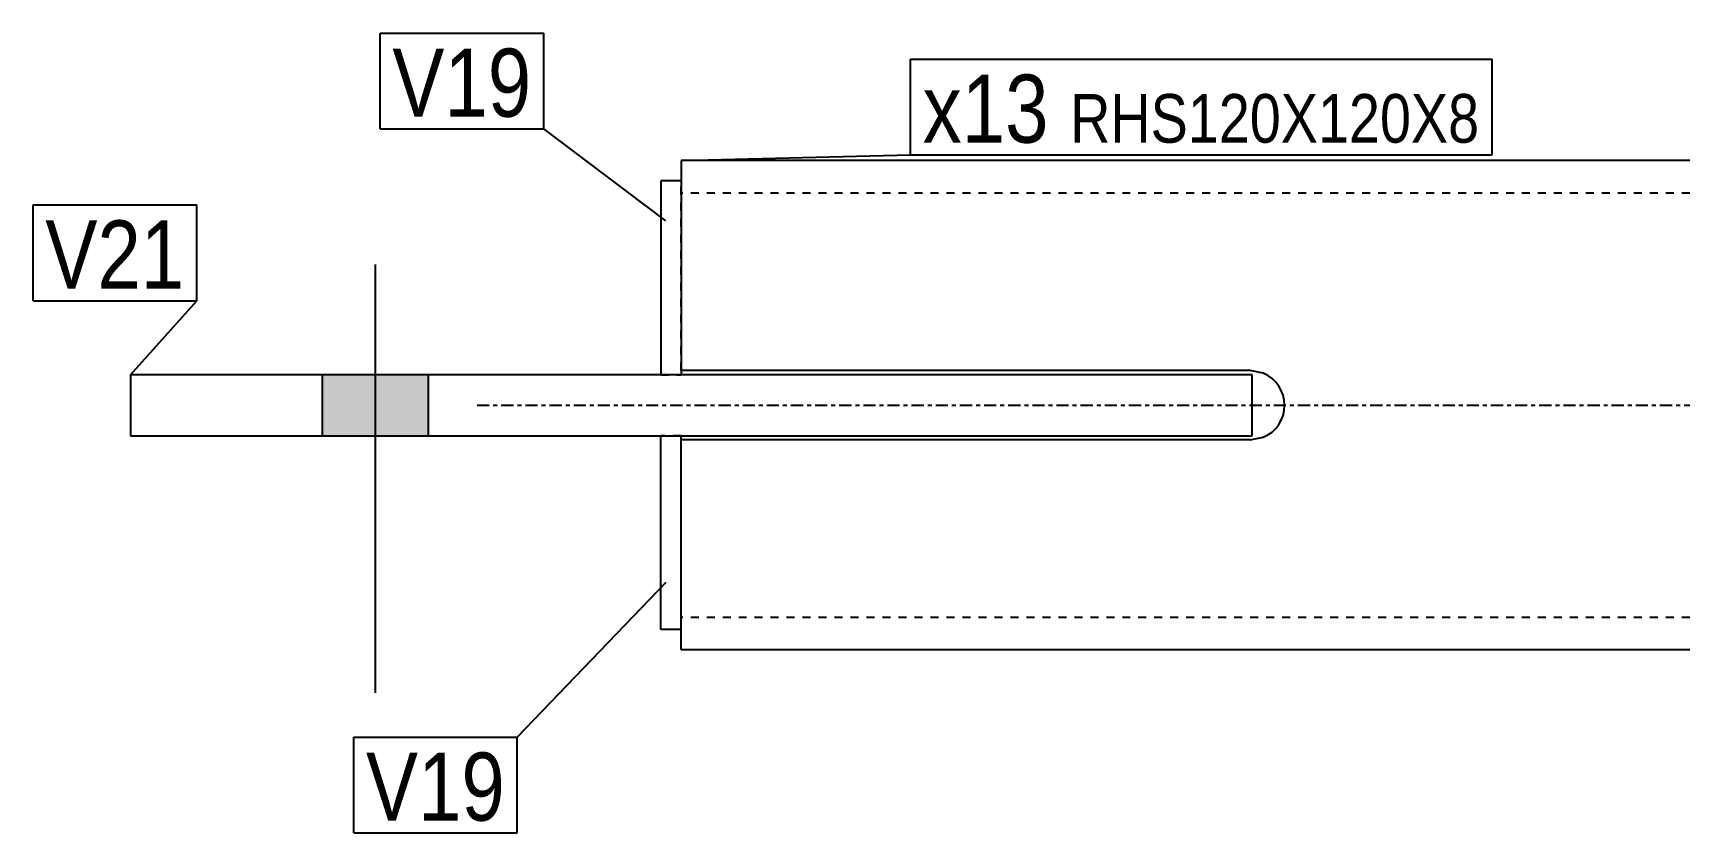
# Model space of a CAD drawing. Header units: millimetres. Extents: x 7 to 32601, y 5 to 646.
# Drawn here: x 6901.2 to 7307.4, y 15.3 to 211.4 of the extents above; entities that cross this region are included whole.
import ezdxf

# ---------------------------------------------------------------- set-up
doc = ezdxf.new("R2010")
doc.units = ezdxf.units.MM
doc.linetypes.add('DXK_LINE_DOT2', pattern=[3.9198, 1.9599, -1.9599])
doc.linetypes.add('DXK_LINE_DOT3', pattern=[5.9187, 2.979, -0.9799, 0.9799, -0.9799])
doc.layers.add('STÅL', color=7, linetype='Continuous')
doc.layers.add('TEKST', color=7, linetype='Continuous')
doc.styles.add('Arial Narrow', font='ARIALN.TTF', dxfattribs={"height": 0.2})

msp = doc.modelspace()

# ---------------------------------------------------------------- hatches: boundary and pattern name
at = {"layer": 'STÅL', "linetype": 'Continuous'}
msp.add_hatch(color=96, dxfattribs=at).paths.add_polyline_path([(6972.04, 112.65), (6998.04, 112.65), (6998.04, 127.65), (6972.04, 127.65)])
msp.add_hatch(color=96, dxfattribs=at).paths.add_polyline_path([(6972.04, 112.65), (6998.04, 112.65), (6998.04, 127.65), (6972.04, 127.65)])

# ---------------------------------------------------------------- linework, layer by layer
at = {"layer": 'STÅL', "color": 2, "linetype": 'Continuous'}
for p, q in [((7060.04, 180.15), (7060.04, 128.65)), ((7307.39, 180.15), (7060.04, 180.15)), ((7060.04, 175.15), (7055.04, 175.15)), ((7055.04, 175.15), (7055.04, 160.15)), ((7055.04, 160.15), (7055.04, 127.65)), ((6925.04, 127.65), (6925.04, 112.65)), ((7200.04, 127.65), (6925.04, 127.65)), ((7060.04, 128.65), (7060.04, 127.65)), ((7199.54, 128.65), (7060.04, 128.65)), ((7202.79, 128.01), (7199.54, 128.65)), ((7200.04, 112.65), (7200.04, 127.65)), ((6925.04, 112.65), (7200.04, 112.65)), ((7055.04, 65.15), (7055.04, 112.65)), ((7060.04, 111.65), (7060.04, 112.65)), ((7060.04, 80.15), (7060.04, 111.65)), ((7199.54, 111.65), (7060.04, 111.65)), ((7199.54, 111.65), (7202.79, 112.3)), ((7060.04, 60.15), (7060.04, 80.15)), ((7060.04, 65.15), (7055.04, 65.15)), ((7307.39, 60.15), (7060.04, 60.15))]:
    msp.add_line(p, q, dxfattribs=at)
at = {"layer": 'STÅL', "color": 7, "linetype": 'DXK_LINE_DOT2'}
for p, q in [((7055.04, 175.15), (7055.04, 165.89)), ((7060.04, 128.65), (7060.04, 175.15)), ((7307.39, 172.15), (7060.04, 172.15)), ((7055.04, 127.65), (7060.04, 127.65)), ((7060.04, 112.65), (7055.04, 112.65)), ((7060.04, 65.15), (7060.04, 111.65)), ((7307.39, 68.15), (7060.04, 68.15)), ((7060.04, 61.68), (7060.04, 65.15))]:
    msp.add_line(p, q, dxfattribs=at)
at = {"layer": 'STÅL', "color": 96, "linetype": 'Continuous'}
for p, q in [((6985.04, 154.65), (6985.04, 49.65)), ((6985.04, 154.65), (6985.04, 49.65)), ((6972.04, 127.65), (6972.04, 112.65)), ((6972.04, 127.65), (6972.04, 112.65)), ((6998.04, 127.65), (6998.04, 112.65)), ((6998.04, 127.65), (6998.04, 112.65))]:
    msp.add_line(p, q, dxfattribs=at)
at = {"layer": 'STÅL', "color": 7, "linetype": 'DXK_LINE_DOT3'}
msp.add_line((7010.04, 120.15), (7307.39, 120.15), dxfattribs=at)
at = {"layer": 'STÅL', "color": 2, "linetype": 'Continuous'}
msp.add_arc((7199.54, 120.15), 8.5, 292.5, 67.5, dxfattribs=at)
at = {"layer": 'TEKST', "color": 7, "linetype": 'Continuous'}
for p, q in [((6986.25, 211.41), (7026.36, 211.41)), ((6986.25, 187.91), (6986.25, 211.41)), ((7026.36, 187.91), (7026.36, 211.41)), ((7116.28, 205.04), (7258.93, 205.04)), ((7116.28, 181.54), (7116.28, 205.04)), ((7258.93, 181.54), (7258.93, 205.04)), ((6986.25, 187.91), (7026.36, 187.91)), ((7056.34, 165.36), (7026.36, 187.91)), ((7060.04, 180.15), (7116.28, 181.54)), ((7116.28, 181.54), (7258.93, 181.54)), ((6901.17, 169.27), (6941.28, 169.27)), ((6901.17, 145.77), (6901.17, 169.27)), ((6941.28, 145.77), (6941.28, 169.27)), ((6901.17, 145.77), (6941.28, 145.77)), ((6925.04, 127.65), (6941.28, 145.77)), ((7056.34, 76.71), (7019.89, 38.8)), ((6979.78, 38.8), (7019.89, 38.8)), ((6979.78, 15.3), (6979.78, 38.8)), ((7019.89, 15.3), (7019.89, 38.8)), ((6979.78, 15.3), (7019.89, 15.3))]:
    msp.add_line(p, q, dxfattribs=at)

# ---------------------------------------------------------------- wipeouts: each hides what was drawn before it
at = {"color": 0}
for points in [[(7023.36, 190.91), (7023.36, 208.41), (6989.25, 208.41), (6989.25, 190.91)], [(7150.2, 184.54), (7150.2, 202.04), (7119.28, 202.04), (7119.28, 184.54)], [(7255.93, 184.54), (7255.93, 197.04), (7155.45, 197.04), (7155.45, 184.54)], [(6938.28, 148.77), (6938.28, 166.27), (6904.17, 166.27), (6904.17, 148.77)], [(7016.89, 18.3), (7016.89, 35.8), (6982.78, 35.8), (6982.78, 18.3)]]:
    msp.add_wipeout(points, dxfattribs=at).dxf.layer = 'TEKST'

# ---------------------------------------------------------------- next in the draw order: wipeouts: each hides what was drawn before it
for points in [[(7023.36, 190.91), (7023.36, 208.41), (6989.25, 208.41), (6989.25, 190.91)], [(7150.2, 184.54), (7150.2, 202.04), (7119.28, 202.04), (7119.28, 184.54)], [(7255.93, 184.54), (7255.93, 197.04), (7155.45, 197.04), (7155.45, 184.54)], [(6938.28, 148.77), (6938.28, 166.27), (6904.17, 166.27), (6904.17, 148.77)], [(7016.89, 18.3), (7016.89, 35.8), (6982.78, 35.8), (6982.78, 18.3)]]:
    msp.add_wipeout(points, dxfattribs=at).dxf.layer = 'TEKST'

# ---------------------------------------------------------------- next in the draw order: texts
at = {"layer": 'TEKST', "color": 3, "style": 'Arial Narrow'}
for s, height, p in [('V19', 16.702, (6989.25, 190.91)), ('x13', 16.702, (7119.28, 184.54)), ('RHS120X120X8', 11.9303, (7155.45, 184.54)), ('V21', 16.702, (6904.17, 148.77)), ('V19', 16.702, (6982.78, 18.3))]:
    msp.add_text(s, height=height, dxfattribs=at).set_placement(p)

doc.saveas('drawing.dxf')
